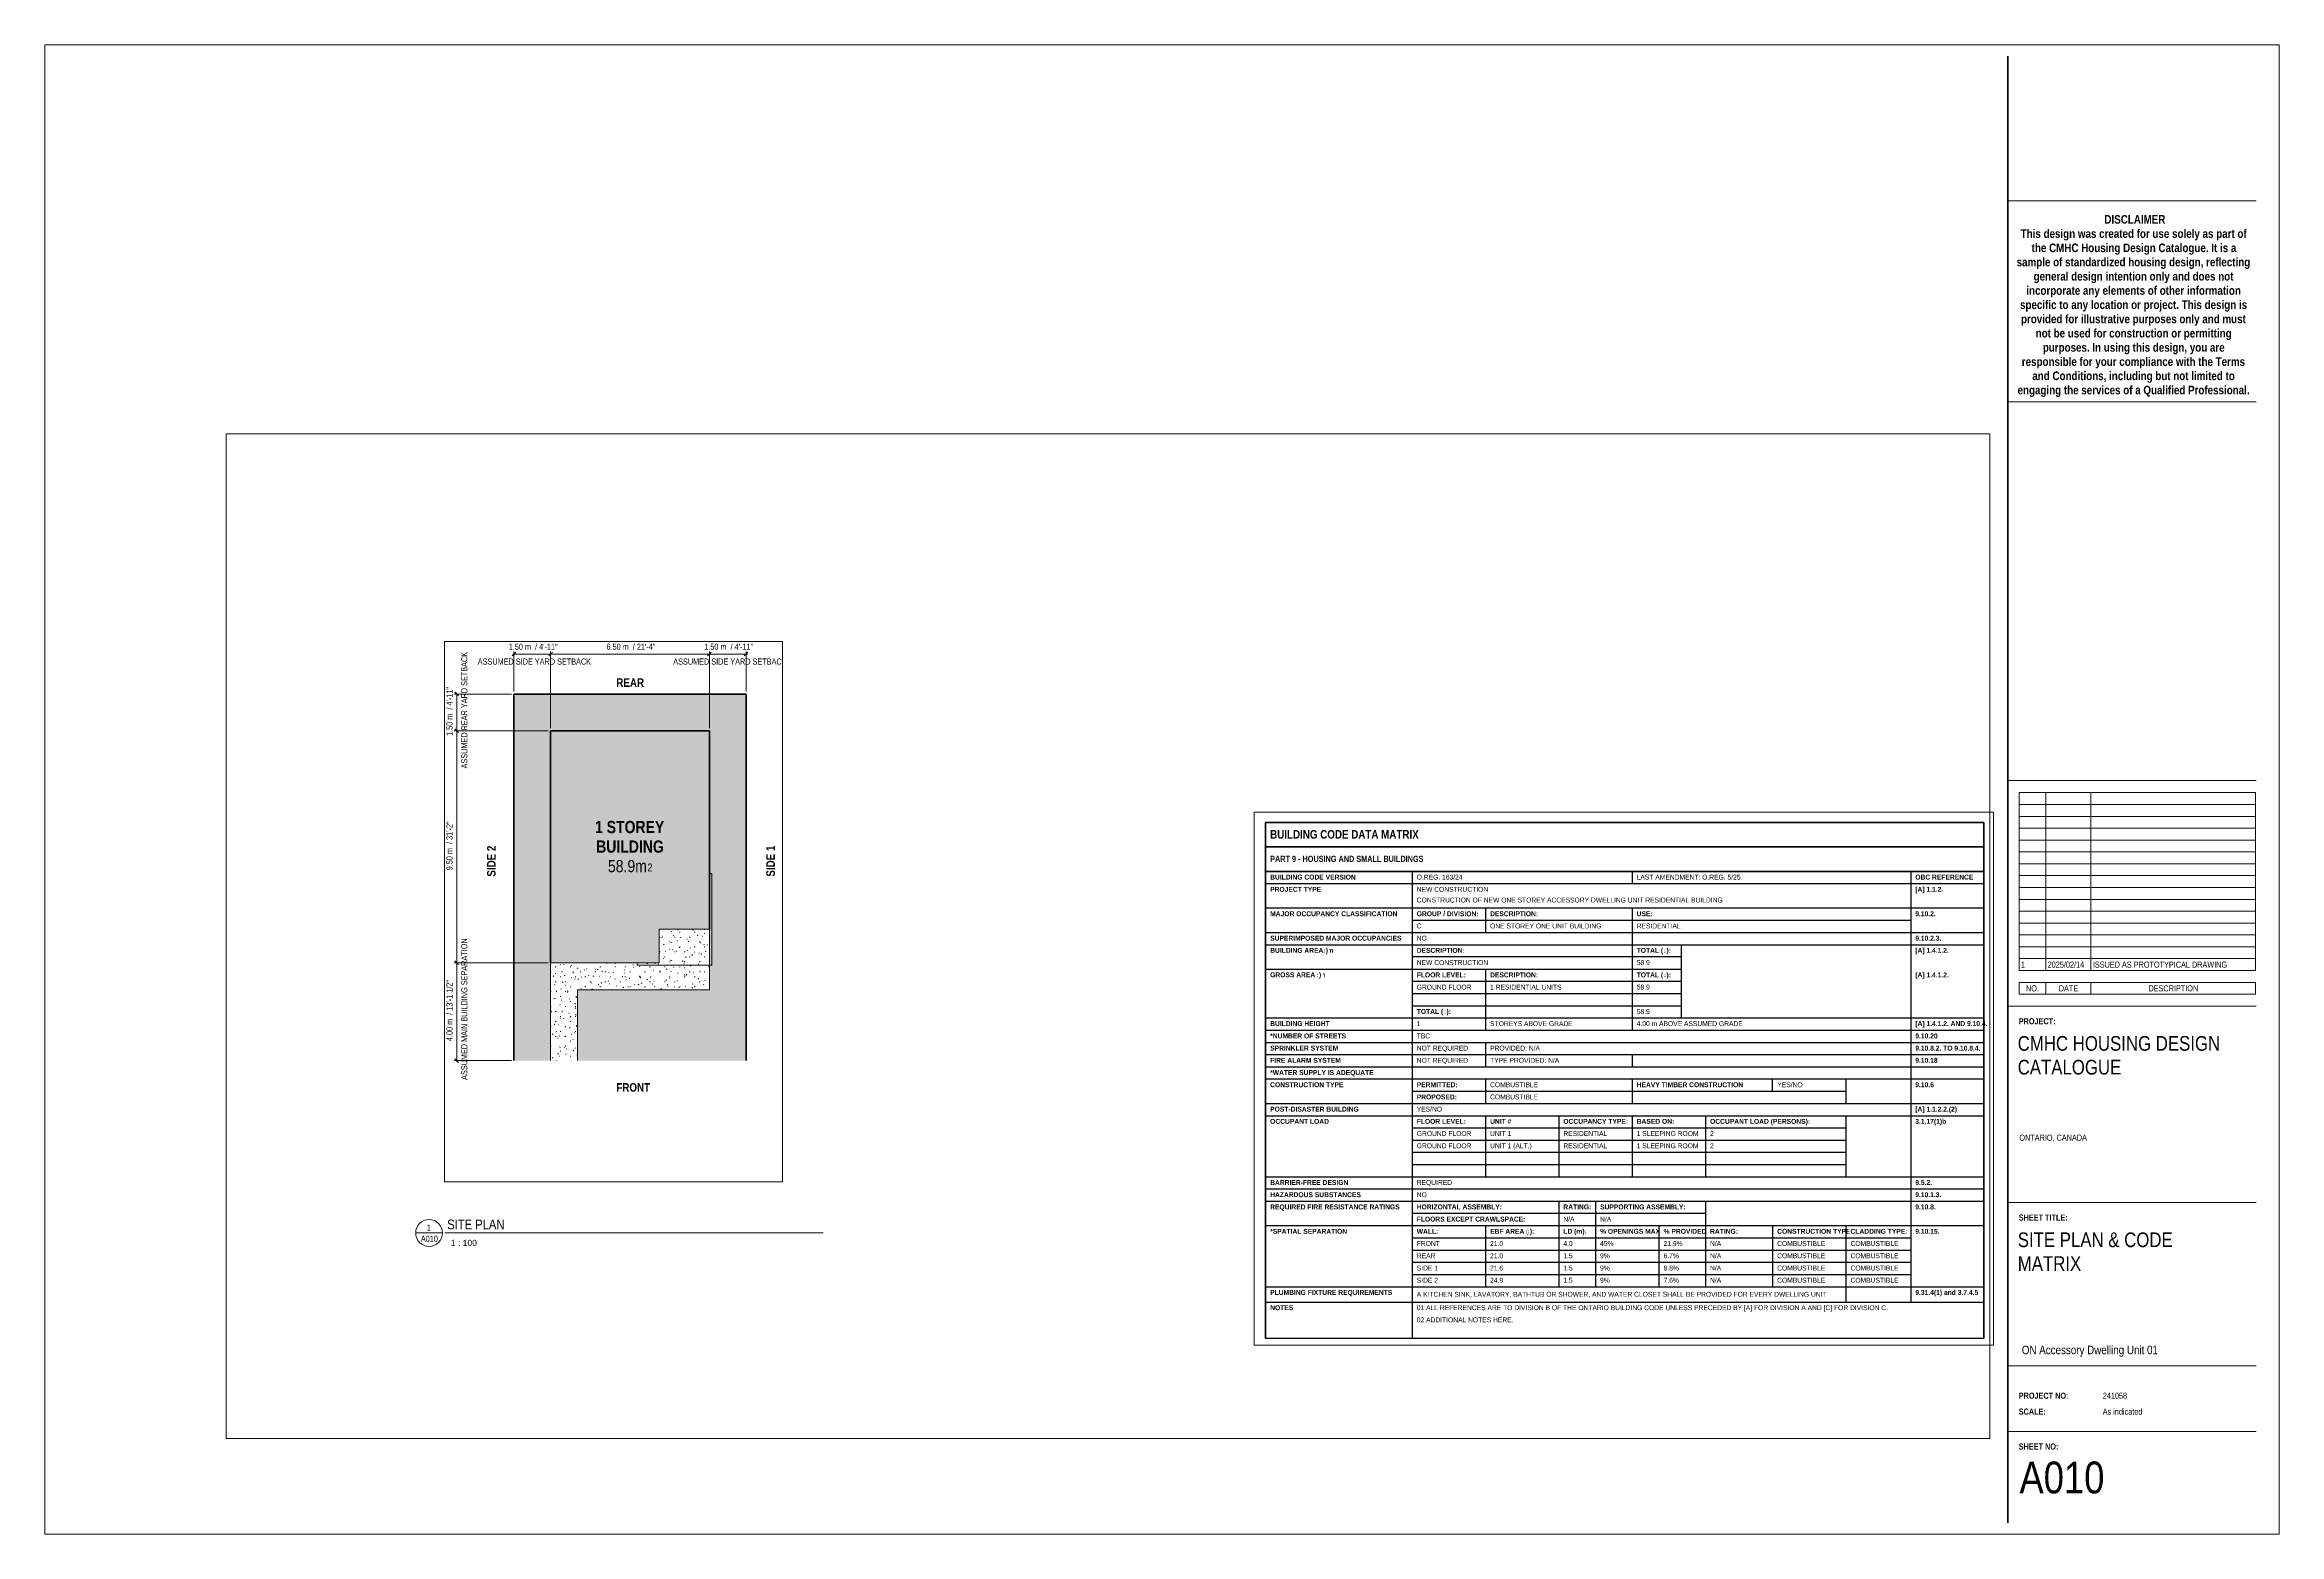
# Paper-space layout 'Layout1' of a CAD drawing. Header units: millimetres. Extents: x -126 to 789, y -120 to 489.
# The model-space entities are those that its viewports show. They can reach past a viewport. Long polylines and large blocks are cut down to what shows.
import ezdxf

# ---------------------------------------------------------------- set-up
doc = ezdxf.new("R2010")
doc.units = ezdxf.units.MM
doc.linetypes.add('CMHC_Center - Large', pattern=[18, 9, -3, 3, -3])
doc.linetypes.add('CMHC_Dash - Small', pattern=[2, 1, -1])
for name, color, linetype, lineweight in [('A-ANNO-DIMS', 7, 'Continuous', 9), ('A-ANNO-DIMS-100', 7, 'Continuous', 9), ('A-DETL-GENF', 7, 'Continuous', 18), ('A-DETL-THIN', 7, 'Continuous', 9), ('G-ANNO-SCHD', 7, 'Continuous', 9), ('G-ANNO-TEXT', 7, 'Continuous', 9), ('G-ANNO-TTLB', 7, 'Continuous', 18), ('G-ANNO-TTLB-MEDM', 7, 'Continuous', 35), ('G-ANNO-TTLB-THIN', 7, 'Continuous', 18)]:
    doc.layers.add(name, color=color, linetype=linetype, lineweight=lineweight)
doc.layers.add('A-DETL', color=7, linetype='Continuous', lineweight=18, true_color=0x00a600)
doc.layers.add('G-ANNO-NPLT', color=7, linetype='Continuous', plot=False)
doc.styles.add('Arial', font='arial.ttf', dxfattribs={"height": 2.5})
doc.styles.add('Arial Narrow_10', font='ARIALN.TTF', dxfattribs={"height": 4})
doc.styles.add('Arial Narrow_11', font='ARIALN.TTF', dxfattribs={"height": 3.5})
doc.styles.add('Arial Narrow_3', font='ARIALN.TTF', dxfattribs={"height": 250})
doc.styles.add('Arial Narrow_4', font='ARIALN.TTF', dxfattribs={"height": 500})
doc.styles.add('Arial Narrow_5', font='ARIALN.TTF', dxfattribs={"height": 324.958529})
doc.styles.add('Arial Narrow_6', font='ARIALN.TTF', dxfattribs={"height": 2})
doc.styles.add('Arial Narrow_7', font='ARIALN.TTF', dxfattribs={"height": 2.5})
doc.styles.add('Arial Narrow_8', font='ARIALN.TTF', dxfattribs={"height": 13})
doc.styles.add('Arial Narrow_9', font='ARIALN.TTF', dxfattribs={"height": 6})
doc.styles.add('Arial Narrow_B_1', font='ARIALNB.TTF', dxfattribs={"height": 500})
doc.styles.add('Arial Narrow_B_2', font='ARIALNB.TTF', dxfattribs={"height": 350})
doc.styles.add('Arial Narrow_B_3', font='ARIALNB.TTF', dxfattribs={"height": 3.5})
doc.styles.add('Arial Narrow_B_4', font='ARIALNB.TTF', dxfattribs={"height": 2.5})
doc.styles.add('Arial Narrow_B_5', font='ARIALNB.TTF', dxfattribs={"height": 2})
doc.styles.add('Arial Narrow_B_6', font='ARIALNB.TTF', dxfattribs={"height": 1.299834})
doc.dimstyles.new('CMHC_Site', dxfattribs={"dimscale": 304.8, "dimtxt": 255.857743, "dimasz": 0.492126, "dimexe": 0.328084, "dimexo": 0.328084, "dimgap": 0.328084, "dimtad": 1, "dimlfac": 0.001, "dimrnd": 0.01, "dimzin": 0, "dimdsep": 46, "dimtxsty": 'Arial Narrow_3', "dimblk1": 'OBLIQUE', "dimblk2": 'OBLIQUE', "dimsah": 1, "dimcen": 0.09, "dimdle": 0.164042, "dimazin": 0, "dimtfac": 1, "dimtdec": 4, "dimtix": 1, "dimtmove": 0, "dimatfit": 3, "dimfxl": 1, "dimtvp": 1, "dimtolj": 1, "dimtzin": 0, "dimarcsym": 2})
doc.dimstyles.new('CMHC_Site__Black_', dxfattribs={"dimscale": 304.8, "dimtxt": 255.857743, "dimasz": 0.492126, "dimexe": 0.328084, "dimexo": 0.328084, "dimgap": 0.328084, "dimtad": 1, "dimlfac": 0.001, "dimrnd": 0.01, "dimzin": 0, "dimdsep": 46, "dimtxsty": 'Arial Narrow_3', "dimblk1": 'OBLIQUE', "dimblk2": 'OBLIQUE', "dimsah": 1, "dimcen": 0.09, "dimdle": 0.164042, "dimazin": 0, "dimtfac": 1, "dimtdec": 4, "dimtix": 1, "dimtmove": 0, "dimatfit": 3, "dimfxl": 1, "dimtvp": 1, "dimtolj": 1, "dimtzin": 0, "dimarcsym": 2})

# ---------------------------------------------------------------- blocks, each defined once
blk = doc.blocks.new('CMHC_Sheet - ARCH D - SANS LOGO - Standard-9392055-SITE PLAN _ CODE MATRIX')
at = {"layer": 'G-ANNO-TTLB-MEDM'}
blk.add_line((677.59, 484.51), (677.59, -115.57), dxfattribs=at)
at = {"layer": 'G-ANNO-TTLB-THIN'}
for p, q in [((788.72, 489.27), (-125.68, 489.27)), ((-125.68, 489.27), (-125.68, -120.33)), ((788.72, -120.33), (788.72, 489.27)), ((779.19, 425.42), (677.59, 425.42)), ((779.19, 343.16), (677.59, 343.16)), ((779.19, 188.15), (677.59, 188.15)), ((779.19, 95.84), (677.59, 95.84)), ((779.19, 15.5), (677.59, 15.5)), ((779.19, -51.44), (677.59, -51.44)), ((677.59, -78.28), (779.19, -78.28)), ((-125.68, -120.33), (788.72, -120.33))]:
    blk.add_line(p, q, dxfattribs=at)
at = {"layer": 'G-ANNO-TTLB', "lineweight": 9, "attachment_point": 1}
for s, insert, char_height, width, style in [('This design was created for use solely as part of ', (682.89, 413.71), 3.5, 114.962, 'Arial Narrow_B_3'), ('DISCLAIMER', (717.15, 419.53), 3.5, 30.5443, 'Arial Narrow_B_3'), ('the CMHC Housing Design Catalogue. It is a ', (687.39, 407.89), 3.5, 104.1392, 'Arial Narrow_B_3'), ('sample of standardized housing design, reflecting ', (681.23, 402.07), 3.5, 118.7299, 'Arial Narrow_B_3'), ('general design intention only and does not ', (688.18, 396.25), 3.5, 102.135, 'Arial Narrow_B_3'), ('specific to any location or project. This design is ', (682.62, 384.61), 3.5, 115.6033, 'Arial Narrow_B_3'), ('incorporate any elements of other information ', (685.2, 390.43), 3.5, 109.3502, 'Arial Narrow_B_3'), ('provided for illustrative purposes only and must ', (683.02, 378.79), 3.5, 114.6413, 'Arial Narrow_B_3'), ('not be used for construction or permitting ', (689.04, 372.96), 3.5, 100.1308, 'Arial Narrow_B_3'), ('purposes. In using this design, you are ', (691.95, 367.14), 3.5, 93.0759, 'Arial Narrow_B_3'), ('responsible for your compliance with the Terms ', (683.35, 361.32), 3.5, 113.8396, 'Arial Narrow_B_3'), ('engaging the services of a Qualified Professional.', (681.63, 349.68), 3.5, 116.6455, 'Arial Narrow_B_3'), ('and Conditions, including but not limited to  ', (687.65, 355.5), 3.5, 104.8607, 'Arial Narrow_B_3'), ('PROJECT:', (682.1, 90.88), 2.5, 17.557, 'Arial Narrow_B_4'), ('SHEET TITLE:', (682.1, 10.54), 2.5, 23.4894, 'Arial Narrow_B_4'), ('PROJECT NO:', (682.1, -62.36), 2.5, 23.7299, 'Arial Narrow_B_4'), ('SCALE:', (682.1, -68.87), 2.5, 12.9072, 'Arial Narrow_B_4'), ('SHEET NO:', (682.1, -83.16), 2.5, 18.9198, 'Arial Narrow_B_4')]:
    blk.add_mtext(s, dxfattribs=dict(at, insert=insert, char_height=char_height, width=width, style=style))
blk = doc.blocks.new('Viewport - Standard-3208163-SITE PLAN _ CODE MATRIX')
at = {"layer": 'G-ANNO-TTLB', "lineweight": 9}
blk.add_line((-12, 0), (-1, 0), dxfattribs=at)
for start, end in [(360, 180), (180, 0)]:
    blk.add_arc((-6.5, 0), 5.5, start, end, dxfattribs=at)
blk = doc.blocks.new('DIMBLOCK1-ADU-1 - SITE PLAN')
at = {"layer": 'A-ANNO-DIMS-100', "color": 1, "true_color": 0xff0000, "transparency": 16777216}
for p, q in [((14039.56, 13207.66), (14039.56, 13307.66)), ((15539.56, 13207.66), (15539.56, 13307.66)), ((14039.56, 13207.66), (14114.56, 13282.66)), ((15539.56, 13207.66), (15614.56, 13282.66)), ((14039.56, 13207.66), (13964.56, 13132.66)), ((13989.56, 13207.66), (15589.56, 13207.66)), ((14039.56, 13207.66), (14039.56, 11670.94)), ((15539.56, 13207.66), (15464.56, 13132.66)), ((15539.56, 13207.66), (15539.56, 10170.94))]:
    blk.add_line(p, q, dxfattribs=at)
at = {"layer": 'A-ANNO-DIMS-100', "color": 0, "transparency": 16777216, "char_height": 250, "attachment_point": 1, "line_spacing_factor": 0.974696, "style": 'Arial Narrow_3'}
for s, insert, width in [('1.50 m  / 4\'-11"', (13825.02, 13630.77), 2314.9034), ('ASSUMED SIDE YARD SETBACK', (12557.91, 13024.64), 5355.9554)]:
    blk.add_mtext(s, dxfattribs=dict(at, insert=insert, width=width))
blk = doc.blocks.new('_Oblique')
at = {"color": 0, "linetype": 'ByBlock', "lineweight": -2}
blk.add_line((-0.5, -0.5), (0.5, 0.5), dxfattribs=at)
blk = doc.blocks.new('DIMBLOCK2-ADU-1 - SITE PLAN')
at = {"layer": 'A-ANNO-DIMS-100', "color": 1, "true_color": 0xff0000, "transparency": 16777216}
for p, q in [((11697.81, 11570.94), (11622.81, 11645.94)), ((11697.81, 10020.94), (11697.81, 11620.94)), ((11697.81, 11570.94), (11597.81, 11570.94)), ((11697.81, 11570.94), (11772.81, 11495.94)), ((11697.81, 11570.94), (13939.56, 11570.94)), ((11697.81, 10070.94), (11622.81, 10145.94)), ((11697.81, 10070.94), (11597.81, 10070.94)), ((11697.81, 10070.94), (11772.81, 9995.94)), ((11697.81, 10070.94), (15439.56, 10070.94))]:
    blk.add_line(p, q, dxfattribs=at)
at = {"layer": 'A-ANNO-DIMS-100', "color": 0, "transparency": 16777216, "char_height": 250, "attachment_point": 1, "rotation": 90, "line_spacing_factor": 0.974696, "style": 'Arial Narrow_3'}
for s, insert, width in [('ASSUMED REAR YARD SETBACK', (11880.83, 8526.35), 5507.0333), ('1.50 m  / 4\'-11"', (11274.71, 9856.4), 2314.9034)]:
    blk.add_mtext(s, dxfattribs=dict(at, insert=insert, width=width))
blk = doc.blocks.new('DIMBLOCK3-ADU-1 - SITE PLAN')
at = {"layer": 'A-ANNO-DIMS-100', "color": 1, "true_color": 0xff0000, "transparency": 16777216}
for p, q in [((22039.56, 13207.66), (22039.56, 13307.66)), ((23539.56, 13207.66), (23539.56, 13307.66)), ((22039.56, 13207.66), (22114.56, 13282.66)), ((23539.56, 13207.66), (23614.56, 13282.66)), ((22039.56, 13207.66), (21964.56, 13132.66)), ((21989.56, 13207.66), (23589.56, 13207.66)), ((22039.56, 13207.66), (22039.56, 11997.78)), ((23539.56, 13207.66), (23464.56, 13132.66)), ((23539.56, 13207.66), (23539.56, 11670.94))]:
    blk.add_line(p, q, dxfattribs=at)
at = {"layer": 'A-ANNO-DIMS-100', "color": 0, "transparency": 16777216, "char_height": 250, "attachment_point": 1, "line_spacing_factor": 0.974696, "style": 'Arial Narrow_3'}
for s, insert, width in [('1.50 m  / 4\'-11"', (21825.02, 13630.77), 2314.9034), ('ASSUMED SIDE YARD SETBACK', (20557.91, 13024.64), 5355.9554)]:
    blk.add_mtext(s, dxfattribs=dict(at, insert=insert, width=width))
blk = doc.blocks.new('DIMBLOCK4-ADU-1 - SITE PLAN')
at = {"layer": 'A-ANNO-DIMS-100', "transparency": 16777216}
for p, q in [((15539.56, 13207.66), (15539.56, 13307.66)), ((22039.56, 13207.66), (22039.56, 13307.66)), ((15539.56, 13207.66), (15614.56, 13282.66)), ((22039.56, 13207.66), (22114.56, 13282.66)), ((15539.56, 13207.66), (15464.56, 13132.66)), ((15489.56, 13207.66), (22089.56, 13207.66)), ((15539.56, 13207.66), (15539.56, 10170.94)), ((22039.56, 13207.66), (21964.56, 13132.66)), ((22039.56, 13207.66), (22039.56, 10170.94))]:
    blk.add_line(p, q, dxfattribs=at)
at = {"layer": 'A-ANNO-DIMS-100', "color": 0, "transparency": 16777216, "insert": (17825.02, 13630.77), "char_height": 250, "width": 2314.9034, "attachment_point": 1, "line_spacing_factor": 0.974696, "style": 'Arial Narrow_3'}
blk.add_mtext('6.50 m  / 21\'-4"', dxfattribs=at)
blk = doc.blocks.new('DIMBLOCK5-ADU-1 - SITE PLAN')
at = {"layer": 'A-ANNO-DIMS-100', "color": 1, "true_color": 0xff0000, "transparency": 16777216}
for p, q in [((11697.81, 570.94), (11622.81, 645.94)), ((11697.81, -3479.06), (11697.81, 620.94)), ((11697.81, 570.94), (11597.81, 570.94)), ((11697.81, 570.94), (11772.81, 495.94)), ((11697.81, 570.94), (15439.56, 570.94)), ((11697.81, -3429.06), (11622.81, -3354.06)), ((11697.81, -3429.06), (11597.81, -3429.06)), ((11697.81, -3429.06), (11772.81, -3504.06)), ((11697.81, -3429.06), (13939.56, -3429.06))]:
    blk.add_line(p, q, dxfattribs=at)
at = {"layer": 'A-ANNO-DIMS-100', "color": 0, "transparency": 16777216, "char_height": 250, "attachment_point": 1, "rotation": 90, "line_spacing_factor": 0.974696, "style": 'Arial Narrow_3'}
for s, insert, width in [('ASSUMED MAIN BUILDING SEPARATION', (11880.83, -4221.16), 6701.0361), ('4.00 m  / 13\'-1 1/2"', (11274.71, -2633.21), 2889.9741)]:
    blk.add_mtext(s, dxfattribs=dict(at, insert=insert, width=width))
blk = doc.blocks.new('DIMBLOCK6-ADU-1 - SITE PLAN')
at = {"layer": 'A-ANNO-DIMS-100', "transparency": 16777216}
for p, q in [((11697.81, 10070.94), (11622.81, 10145.94)), ((11697.81, 10120.94), (11697.81, 520.94)), ((11697.81, 10070.94), (11597.81, 10070.94)), ((11697.81, 10070.94), (11772.81, 9995.94)), ((11697.81, 10070.94), (15439.56, 10070.94)), ((11697.81, 570.94), (11622.81, 645.94)), ((11697.81, 570.94), (11597.81, 570.94)), ((11697.81, 570.94), (11772.81, 495.94)), ((11697.81, 570.94), (15439.56, 570.94))]:
    blk.add_line(p, q, dxfattribs=at)
at = {"layer": 'A-ANNO-DIMS-100', "color": 0, "transparency": 16777216, "insert": (11274.71, 4356.4), "char_height": 250, "width": 2314.9034, "attachment_point": 1, "rotation": 90, "line_spacing_factor": 0.974696, "style": 'Arial Narrow_3'}
blk.add_mtext('9.50 m  / 31\'-2"', dxfattribs=at)

msp = doc.modelspace()

# ---------------------------------------------------------------- hatches: boundary and pattern name
at = {"layer": 'A-DETL-GENF', "lineweight": 9, "true_color": 0x808080}
h = msp.add_hatch(dxfattribs=at)
h.set_pattern_fill('FP_5', color=8, style=0, pattern_type=2)
h.set_pattern_definition([(0, (76075.79, 0), (812.8, 203.2), [33.528, -576.072, 33.528, -576.072, -3251.2]), (0, (76075.79, 0), (812.8, 203.2), [-1219.2, 33.528, -1185.672, 33.528, -576.072, -1422.4]), (0, (76075.79, 0), (812.8, 203.2), [-3048, 33.528, -372.872, 33.528, -982.472]), (120, (76380.59, 101.6), (-582.37636, 602.30545), [33.528, -576.072, 33.528, -576.072, -3251.2]), (120, (76380.59, 101.6), (-582.37636, 602.30545), [-1219.2, 33.528, -1185.672, 33.528, -576.072, -1422.4]), (120, (76380.59, 101.6), (-582.37636, 602.30545), [-3048, 33.528, -372.872, 33.528, -982.472]), (240, (76482.19, 508), (-230.42364, -805.50545), [33.528, -576.072, 33.528, -576.072, -3251.2]), (240, (76482.19, 508), (-230.42364, -805.50545), [-1219.2, 33.528, -1185.672, 33.528, -576.072, -1422.4]), (240, (76482.19, 508), (-230.42364, -805.50545), [-3048, 33.528, -372.872, 33.528, -982.472])])
h.paths.add_polyline_path([(15539.559, -3429.057), (16639.559, -3429.057), (16639.559, -529.057), (22039.559, -529.057), (22039.559, 1943.543), (19975.059, 1943.543), (19975.059, 570.943), (15539.559, 570.943), (15539.559, -3285.216)])

# ---------------------------------------------------------------- linework, layer by layer
at = {"layer": 'A-DETL', "color": 1, "linetype": 'CMHC_Center - Large', "lineweight": 100, "true_color": 0xff0000}
for p, q in [((14039.559, -3429.057), (14039.559, 11570.943)), ((14039.559, 11570.943), (23539.559, 11570.943)), ((23539.559, 11570.943), (23539.559, -3429.057))]:
    msp.add_line(p, q, dxfattribs=at)
at = {"layer": 'A-DETL', "color": 7, "lineweight": 70}
for p, q in [((22039.559, 10070.943), (15539.559, 10070.943)), ((15539.559, 10070.943), (15539.559, 570.943)), ((22039.559, 10070.943), (15539.559, 10070.943)), ((15539.559, 10070.943), (15539.559, 570.943)), ((22039.559, 1943.543), (22039.559, 10070.943)), ((22039.559, 1943.543), (22039.559, 10070.943))]:
    msp.add_line(p, q, dxfattribs=at)
at = {"layer": 'A-DETL', "color": 7, "linetype": 'CMHC_Dash - Small', "lineweight": 9}
for p, q in [((22141.159, 4229.543), (22039.559, 4229.543)), ((22141.159, 4229.543), (22141.159, 469.343)), ((19079.459, 469.343), (19079.459, 570.943)), ((19079.459, 469.343), (22141.159, 469.343)), ((22141.159, 469.343), (22039.559, 469.343))]:
    msp.add_line(p, q, dxfattribs=at)
at = {"layer": 'A-DETL', "color": 7, "lineweight": 25}
for p, q in [((25203.356, 2641.376), (25203.356, 2636.381)), ((25290.854, 2631.386), (25290.854, 2621.353)), ((25290.854, 2616.358), (25290.854, 2591.381)), ((25113.356, 2596.377), (25290.854, 2596.377)), ((25347.328, 2525.108), (25053.328, 2525.108))]:
    msp.add_line(p, q, dxfattribs=at)
at = {"layer": 'A-DETL', "color": 8, "lineweight": 9, "true_color": 0x808080}
for p, q in [((22039.559, 1943.543), (19975.059, 1943.543)), ((19975.059, 1943.543), (19975.059, 570.943)), ((22039.559, -529.057), (22039.559, 1943.543)), ((15539.559, 570.943), (15539.559, -3429.057)), ((16639.559, -3429.057), (16639.559, -529.057)), ((16639.559, -529.057), (22039.559, -529.057))]:
    msp.add_line(p, q, dxfattribs=at)
at = {"layer": 'A-DETL', "color": 7, "lineweight": 9}
msp.add_line((19975.059, 570.943), (15539.559, 570.943), dxfattribs=at)

# ---------------------------------------------------------------- texts
at = {"layer": 'G-ANNO-TEXT', "attachment_point": 1, "bg_fill": 3, "box_fill_scale": 1.25, "bg_fill_color": 256, "bg_fill_true_color": 13158600, "bg_fill_transparency": 0}
for s, insert, char_height, width, style in [('REAR', (18227.336, 12213.685), 350, 1386.91937, 'Arial Narrow_B_2'), ('1 STOREY', (17356.118, 6378.485), 500, 3487.34062, 'Arial Narrow_B_1'), ('BUILDING', (17402.42, 5578.121), 500, 3383.12125, 'Arial Narrow_B_1'), ('58.9m', (17885.285, 4777.756), 500, 1956.1175, 'Arial Narrow_4'), ('BUILDING CODE DATA MATRIX', (25055.233, 2733.238), 3.5, 74.47677, 'Arial Narrow_B_3'), ('BUILDING CODE VERSION', (25055.233, 2714.98), 2, 35.99577, 'Arial Narrow_B_5'), ('O.REG. 163/24', (25115.219, 2714.98), 2, 19.48101, 'Arial Narrow_6'), ('OBC REFERENCE', (25319.22, 2714.98), 2, 24.45147, 'Arial Narrow_B_5'), ('MAJOR OCCUPANCY CLASSIFICATION', (25055.233, 2699.995), 2, 53.47256, 'Arial Narrow_B_5'), ('9.10.2.', (25319.22, 2699.995), 2, 8.81856, 'Arial Narrow_B_5'), ('SUPERIMPOSED MAJOR OCCUPANCIES', (25055.233, 2690.004), 2, 55.31644, 'Arial Narrow_B_5'), ('9.10.2.3.', (25319.22, 2690.004), 2, 11.22363, 'Arial Narrow_B_5'), ('58.9', (25205.26, 2680.014), 2, 5.61181, 'Arial Narrow_6'), ('GROSS AREA (m', (25055.233, 2675.018), 2, 23.16877, 'Arial Narrow_B_5'), ('58.9', (25205.26, 2669.981), 2, 5.61181, 'Arial Narrow_6'), ('[A] 1.4.1.2.', (25319.22, 2674.976), 2, 14.35021, 'Arial Narrow_B_5'), ('BUILDING HEIGHT', (25055.233, 2655.037), 2, 25.01265, 'Arial Narrow_B_5'), ('TOTAL (m', (25115.219, 2659.99), 2, 13.70886, 'Arial Narrow_B_5'), ('STOREYS ABOVE GRADE', (25145.233, 2655.036), 2, 35.11391, 'Arial Narrow_6'), ('58.9', (25205.26, 2659.99), 2, 5.61181, 'Arial Narrow_6'), ('[A] 1.4.1.2. AND 9.10.4.', (25319.22, 2655.037), 2, 30.7848, 'Arial Narrow_B_5'), ('PROVIDED: N/A', (25145.233, 2645.005), 2, 21.08438, 'Arial Narrow_6'), ('CONSTRUCTION TYPE', (25055.233, 2630.019), 2, 30.94514, 'Arial Narrow_B_5'), ('PERMITTED:', (25115.219, 2630.019), 2, 17.39662, 'Arial Narrow_B_5'), ('HEAVY TIMBER CONSTRUCTION', (25205.218, 2630.019), 2, 44.81433, 'Arial Narrow_B_5'), ('9.10.6', (25319.22, 2630.019), 2, 8.01687, 'Arial Narrow_B_5'), ('POST-DISASTER BUILDING', (25055.233, 2620.029), 2, 37.43881, 'Arial Narrow_B_5'), ('UNIT #', (25145.233, 2615.033), 2, 8.9789, 'Arial Narrow_B_5'), ('OCCUPANCY TYPE:', (25175.204, 2615.033), 2, 27.33754, 'Arial Narrow_B_5'), ('[A] 1.1.2.2.(2)', (25319.22, 2620.029), 2, 17.87763, 'Arial Narrow_B_5'), ('BARRIER-FREE DESIGN', (25055.233, 2590.015), 2, 32.94936, 'Arial Narrow_B_5'), ('9.5.2.', (25319.22, 2590.015), 2, 7.21519, 'Arial Narrow_B_5'), ('RATING:', (25175.204, 2580.024), 2, 11.70464, 'Arial Narrow_B_5'), ('*SPATIAL SEPARATION', (25055.233, 2570.033), 2, 32.62868, 'Arial Narrow_B_5'), ('CONSTRUCTION TYPE:', (25262.703, 2570.033), 2, 31.90716, 'Arial Narrow_B_5'), ('PLUMBING FIXTURE REQUIREMENTS', (25055.233, 2545.015), 2, 51.54851, 'Arial Narrow_B_5'), ('01 ALL REFERENCES ARE TO DIVISION B OF THE ONTARIO BUILDING CODE UNLESS PRECEDED BY [A] FOR DIVISION A AND [C] FOR DIVISION C.', (25115.219, 2538.784), 2, 199.62019, 'Arial Narrow_6'), ('FRONT', (18227.336, -4353.626), 350, 1699.5775, 'Arial Narrow_B_2')]:
    msp.add_mtext(s, dxfattribs=dict(at, insert=insert, char_height=char_height, width=width, style=style))
at = {"layer": 'G-ANNO-TEXT', "char_height": 350, "width": 1555.27375, "attachment_point": 1, "rotation": 90, "style": 'Arial Narrow_B_2', "bg_fill": 3, "box_fill_scale": 1.25, "bg_fill_color": 256, "bg_fill_true_color": 13158600, "bg_fill_transparency": 0}
for s, insert in [('SIDE 2', (12936.858, 4097.016)), ('SIDE 1', (24364.839, 4097.016))]:
    msp.add_mtext(s, dxfattribs=dict(at, insert=insert))
at = {"layer": 'G-ANNO-TEXT', "insert": (25055.233, 2722.717), "char_height": 2.5, "width": 73.03373, "attachment_point": 1, "style": 'Arial Narrow_B_4'}
msp.add_mtext('PART 9 - HOUSING AND SMALL BUILDINGS', dxfattribs=at)
at = {"layer": 'G-ANNO-TEXT', "color": 1, "true_color": 0xff0000, "char_height": 2, "attachment_point": 1, "style": 'Arial Narrow_6', "bg_fill": 3, "box_fill_scale": 1.25, "bg_fill_color": 256, "bg_fill_true_color": 13158600, "bg_fill_transparency": 0}
for s, insert, width in [('LAST AMENDMENT: O.REG. 5/25', (25205.218, 2714.979), 44.09281), ('COMBUSTIBLE', (25145.233, 2630.018), 20.36286), ('YES/NO', (25262.745, 2630.018), 10.74261), ('NO', (25115.219, 2585.019), 4.16878)]:
    msp.add_mtext(s, dxfattribs=dict(at, insert=insert, width=width))

# ---------------------------------------------------------------- dimensions: what is measured, and where the dimension line sits
at = {"layer": 'A-ANNO-DIMS', "color": 1, "true_color": 0xff0000}
for base, p1, p2, text, override, picture, middle in [((11697.808, 11570.943), (15539.559, 10070.943), (14039.559, 11570.943), '<>\\XASSUMED REAR YARD SETBACK', {"dimpost": '<> m', "dimfxl": 2121.320344}, 'DIMBLOCK2-ADU-1 - SITE PLAN', (11697.808, 10820.943)), ((11697.808, 570.943), (14039.559, -3429.057), (15539.559, 570.943), '<>\\XASSUMED MAIN BUILDING SEPARATION', {"dimpost": '<> m', "dimfxl": 4272.001873}, 'DIMBLOCK5-ADU-1 - SITE PLAN', (11697.808, -1429.057))]:
    dim = msp.add_linear_dim(base=base, p1=p1, p2=p2, angle=90, text=text, dimstyle='CMHC_Site', override=override, dxfattribs=at)
    dim.commit()
    dim.dimension.update_dxf_attribs({"geometry": picture, "text_midpoint": middle})
for base, p1, p2, override, picture, middle in [((15539.559, 13207.663), (14039.559, 11570.943), (15539.559, 10070.943), {"dimpost": '<> m', "dimfxl": 2121.320344}, 'DIMBLOCK1-ADU-1 - SITE PLAN', (14789.559, 13207.663)), ((23539.559, 13207.663), (22039.559, 11897.778), (23539.559, 11570.943), {"dimpost": '<> m', "dimfxl": 1535.194299}, 'DIMBLOCK3-ADU-1 - SITE PLAN', (22789.559, 13207.663))]:
    dim = msp.add_linear_dim(base=base, p1=p1, p2=p2, text='<>\\XASSUMED SIDE YARD SETBACK', dimstyle='CMHC_Site', override=override, dxfattribs=at)
    dim.commit()
    dim.dimension.update_dxf_attribs({"geometry": picture, "text_midpoint": middle})

# ---------------------------------------------------------------- next in the draw order: linework, layer by layer
at = {"layer": 'A-DETL', "color": 7, "lineweight": 35}
for p, q in [((25053.328, 2736.33), (25347.328, 2736.33)), ((25053.328, 2726.339), (25347.328, 2726.339)), ((25053.328, 2716.347), (25347.328, 2716.347))]:
    msp.add_line(p, q, dxfattribs=at)
at = {"layer": 'A-DETL', "color": 7, "lineweight": 25}
for p, q in [((25053.328, 2716.347), (25347.328, 2716.347)), ((25203.356, 2716.347), (25203.356, 2711.351)), ((25143.328, 2656.362), (25143.328, 2651.367)), ((25203.356, 2631.386), (25203.356, 2621.353)), ((25260.84, 2626.348), (25260.84, 2631.386))]:
    msp.add_line(p, q, dxfattribs=at)

# ---------------------------------------------------------------- next in the draw order: texts
at = {"layer": 'G-ANNO-TEXT', "attachment_point": 1, "bg_fill": 3, "box_fill_scale": 1.25, "bg_fill_color": 256, "bg_fill_true_color": 13158600, "bg_fill_transparency": 0}
for s, insert, char_height, width, style in [('2', (19499.243, 4634.097), 324.959, 256.54, 'Arial Narrow_5'), ('PROJECT TYPE', (25055.233, 2709.985), 2, 21.72573, 'Arial Narrow_B_5'), ('NEW CONSTRUCTION', (25115.219, 2709.984), 2, 29.98311, 'Arial Narrow_6'), ('[A] 1.1.2.', (25319.22, 2709.985), 2, 11.94514, 'Arial Narrow_B_5'), ('BUILDING AREA (m', (25055.233, 2685.009), 2, 26.53586, 'Arial Narrow_B_5'), ('TOTAL (m', (25205.218, 2685.009), 2, 13.70886, 'Arial Narrow_B_5'), ('[A] 1.4.1.2.', (25319.22, 2685.009), 2, 14.35021, 'Arial Narrow_B_5'), ('\\fArial Narrow|b1|i0|c0|p34|;2', (25074.349, 2674.443), 1.29983, 1.04219, 'Arial Narrow_B_6'), ('TOTAL (m', (25205.218, 2674.976), 2, 13.70886, 'Arial Narrow_B_5'), ('1', (25115.219, 2655.037), 2, 1.60337, 'Arial Narrow_6'), ('\\fArial Narrow|b1|i0|c0|p34|;2', (25126.53, 2659.416), 1.29983, 1.04219, 'Arial Narrow_B_6'), ('*NUMBER OF STREETS', (25055.233, 2650), 2, 32.14767, 'Arial Narrow_B_5'), ('9.10.20', (25319.22, 2650), 2, 9.62025, 'Arial Narrow_B_5'), ('TYPE PROVIDED: N/A', (25145.233, 2640.01), 2, 29.42193, 'Arial Narrow_6'), ('PROPOSED:', (25115.219, 2625.024), 2, 16.99577, 'Arial Narrow_B_5'), ('OCCUPANT LOAD', (25055.233, 2615.034), 2, 24.61181, 'Arial Narrow_B_5'), ('BASED ON:', (25205.218, 2615.033), 2, 15.79324, 'Arial Narrow_B_5'), ('3.1.17(1)b', (25319.22, 2615.033), 2, 13.30801, 'Arial Narrow_B_5'), ('HAZARDOUS SUBSTANCES', (25055.233, 2585.019), 2, 38.16033, 'Arial Narrow_B_5'), ('SUPPORTING ASSEMBLY:', (25190.232, 2580.024), 2, 36.23627, 'Arial Narrow_B_5'), ('9.10.1.3.', (25319.22, 2585.019), 2, 11.22363, 'Arial Narrow_B_5'), ('CLADDING TYPE:', (25292.717, 2570.033), 2, 24.05063, 'Arial Narrow_B_5'), ('9.31.4(1) and 3.7.4.5', (25319.22, 2545.015), 2, 27.09704, 'Arial Narrow_B_5'), ('NOTES', (25055.233, 2538.784), 2, 9.78059, 'Arial Narrow_B_5')]:
    msp.add_mtext(s, dxfattribs=dict(at, insert=insert, char_height=char_height, width=width, style=style))
at = {"layer": 'G-ANNO-TEXT', "color": 1, "true_color": 0xff0000, "char_height": 2, "attachment_point": 1, "style": 'Arial Narrow_6', "bg_fill": 3, "box_fill_scale": 1.25, "bg_fill_color": 256, "bg_fill_true_color": 13158600, "bg_fill_transparency": 0}
for s, insert, width in [('4.00 m ABOVE ASSUMED GRADE', (25205.218, 2655.037), 45.05484), ('COMBUSTIBLE', (25145.233, 2625.023), 20.36286), ('UNIT 1', (25145.233, 2610.037), 8.9789), ('RESIDENTIAL', (25175.204, 2610.037), 18.67932), ('REQUIRED', (25115.219, 2590.015), 14.83122), ('N/A', (25175.204, 2575.029), 4.72996), ('COMBUSTIBLE', (25262.703, 2565.037), 20.36286), ('02 ADDITIONAL NOTES HERE.', (25115.219, 2533.787), 41.0464)]:
    msp.add_mtext(s, dxfattribs=dict(at, insert=insert, width=width))

# ---------------------------------------------------------------- next in the draw order: dimensions: what is measured, and where the dimension line sits
at = {"layer": 'A-ANNO-DIMS'}
dim = msp.add_linear_dim(base=(22039.559, 13207.663), p1=(15539.559, 10070.943), p2=(22039.559, 10070.943), dimstyle='CMHC_Site__Black_', override={"dimpost": '<> m', "dimfxl": 6500}, dxfattribs=at)
dim.commit()
dim.dimension.update_dxf_attribs({"geometry": 'DIMBLOCK4-ADU-1 - SITE PLAN', "text_midpoint": (18789.559, 13469.498)})
dim = msp.add_linear_dim(base=(11697.808, 570.943), p1=(15539.559, 10070.943), p2=(15539.559, 570.943), angle=90, dimstyle='CMHC_Site__Black_', override={"dimpost": '<> m', "dimfxl": 9500}, dxfattribs=at)
dim.commit()
dim.dimension.update_dxf_attribs({"geometry": 'DIMBLOCK6-ADU-1 - SITE PLAN', "text_midpoint": (11435.974, 5320.943)})

# ---------------------------------------------------------------- next in the draw order: hatches: boundary and pattern name
at = {"layer": 'A-DETL-GENF', "lineweight": 9, "true_color": 0x808080}
h = msp.add_hatch(dxfattribs=at)
h.set_pattern_fill('FP_4', color=8, style=0, pattern_type=2)
h.set_pattern_definition([(90, (76075.79, 0), (-179.605, 179.605), [47.625, -311.585]), (45, (76075.79, 0), (-179.6051, 179.6051), [47.625, -206.375]), (135, (76075.79, 0), (-179.6051, -179.6051), [47.625, -206.375])])
h.paths.add_polyline_path([(23539.559, -3429.057), (23539.559, 11570.943), (14039.559, 11570.943), (14039.559, -3429.057), (15539.559, -3429.057), (15539.559, 10070.943), (22039.559, 10070.943), (22039.559, -529.057), (16639.559, -529.057), (16639.559, -3429.057), (22039.559, -3429.057)])
at = {"layer": 'A-DETL-GENF', "lineweight": 9, "true_color": 0xffffff}
msp.add_hatch(color=7, dxfattribs=at).paths.add_polyline_path([(15943.559, 570.943), (19975.059, 570.943), (19975.059, 1943.543), (22039.559, 1943.543), (22039.559, 10070.943), (15539.559, 10070.943), (15539.559, 570.943), (15825.559, 570.943)])

# ---------------------------------------------------------------- next in the draw order: linework, layer by layer
at = {"layer": 'A-DETL', "color": 7, "lineweight": 25}
for p, q in [((25053.328, 2711.351), (25347.328, 2711.351)), ((25143.328, 2646.372), (25143.328, 2636.381)), ((25113.356, 2626.348), (25290.854, 2626.348)), ((25143.328, 2631.386), (25143.328, 2621.353)), ((25053.328, 2591.381), (25347.328, 2591.381)), ((25053.328, 2586.386), (25347.328, 2586.386))]:
    msp.add_line(p, q, dxfattribs=at)

# ---------------------------------------------------------------- next in the draw order: texts
at = {"layer": 'G-ANNO-TEXT', "attachment_point": 1, "bg_fill": 3, "box_fill_scale": 1.25, "bg_fill_color": 256, "bg_fill_true_color": 13158600, "bg_fill_transparency": 0}
for s, insert, char_height, width, style in [('CONSTRUCTION OF NEW ONE STOREY ACCESSORY DWELLING UNIT RESIDENTIAL BUILDING', (25115.219, 2705.613), 2, 129.23202, 'Arial Narrow_6'), ('\\fArial Narrow|b1|i0|c0|p34|;2', (25077.128, 2684.434), 1.29983, 1.04219, 'Arial Narrow_B_6'), ('\\fArial Narrow|b1|i0|c0|p34|;2', (25216.529, 2684.434), 1.29983, 1.04219, 'Arial Narrow_B_6'), ('\\fArial Narrow|b1|i0|c0|p34|;)', (25075.209, 2675.018), 2, 0.96202, 'Arial Narrow_B_5'), ('\\fArial Narrow|b1|i0|c0|p34|;2', (25216.529, 2674.401), 1.29983, 1.04219, 'Arial Narrow_B_6'), ('):', (25127.39, 2659.99), 2, 1.92405, 'Arial Narrow_B_5'), ('SPRINKLER SYSTEM', (25055.233, 2645.005), 2, 28.94092, 'Arial Narrow_B_5'), ('9.10.8.2. TO 9.10.8.4.', (25319.22, 2645.005), 2, 27.97889, 'Arial Narrow_B_5'), ('REQUIRED FIRE RESISTANCE RATINGS ', (25055.233, 2580.024), 2, 55.47678, 'Arial Narrow_B_5'), ('9.10.8.', (25319.22, 2580.024), 2, 8.81856, 'Arial Narrow_B_5'), ('LD (m):', (25175.204, 2570.033), 2, 9.94093, 'Arial Narrow_B_5'), ('9.10.15.', (25319.22, 2570.033), 2, 10.42194, 'Arial Narrow_B_5')]:
    msp.add_mtext(s, dxfattribs=dict(at, insert=insert, char_height=char_height, width=width, style=style))
at = {"layer": 'G-ANNO-TEXT', "color": 1, "true_color": 0xff0000, "char_height": 2, "attachment_point": 1, "style": 'Arial Narrow_6', "bg_fill": 3, "box_fill_scale": 1.25, "bg_fill_color": 256, "bg_fill_true_color": 13158600, "bg_fill_transparency": 0}
for s, insert, width in [('TBC', (25115.219, 2649.999), 5.69198), ('YES/NO', (25115.219, 2620.029), 10.74261), ('1 SLEEPING ROOM', (25205.218, 2610.038), 26.13501), ('UNIT 1 (ALT.)', (25145.233, 2605.042), 17.79746), ('RESIDENTIAL', (25175.204, 2605.042), 18.67932), ('COMBUSTIBLE', (25262.703, 2560.041), 20.36286), ('COMBUSTIBLE', (25292.717, 2565.037), 20.36286)]:
    msp.add_mtext(s, dxfattribs=dict(at, insert=insert, width=width))

# ---------------------------------------------------------------- next in the draw order: linework, layer by layer
at = {"layer": 'A-DETL', "color": 7, "lineweight": 35}
msp.add_line((25347.328, 2736.33), (25347.328, 2525.108), dxfattribs=at)
at = {"layer": 'A-DETL', "color": 7, "lineweight": 25}
for p, q in [((25113.356, 2661.357), (25223.356, 2661.357)), ((25053.328, 2656.362), (25347.328, 2656.362)), ((25053.328, 2656.362), (25347.328, 2656.362)), ((25053.328, 2651.367), (25347.328, 2651.367)), ((25113.356, 2651.367), (25203.356, 2651.367)), ((25053.328, 2621.353), (25347.328, 2621.353)), ((25143.328, 2616.358), (25143.328, 2591.381)), ((25173.342, 2616.358), (25173.342, 2591.381))]:
    msp.add_line(p, q, dxfattribs=at)

# ---------------------------------------------------------------- next in the draw order: texts
at = {"layer": 'G-ANNO-TEXT', "char_height": 2, "attachment_point": 1, "style": 'Arial Narrow_B_5', "bg_fill": 3, "box_fill_scale": 1.25, "bg_fill_color": 256, "bg_fill_true_color": 13158600, "bg_fill_transparency": 0}
for s, insert, width in [('GROUP / DIVISION:', (25115.219, 2699.995), 26.05484), ('USE:', (25205.218, 2699.995), 6.81434), ('\\fArial Narrow|b1|i0|c0|p34|;)', (25077.988, 2685.009), 0.96203), ('):', (25217.389, 2685.009), 1.92405), ('):', (25217.389, 2674.976), 1.92405), ('FIRE ALARM SYSTEM', (25055.233, 2640.01), 29.98311), ('9.10.18', (25319.22, 2640.01), 9.62025), ('FLOOR LEVEL:', (25115.219, 2615.033), 20.92404), ('OCCUPANT LOAD (PERSONS):', (25235.232, 2615.033), 42.16876), ('FLOORS EXCEPT CRAWLSPACE:', (25115.219, 2575.029), 46.01686)]:
    msp.add_mtext(s, dxfattribs=dict(at, insert=insert, width=width))
at = {"layer": 'G-ANNO-TEXT', "color": 1, "true_color": 0xff0000, "char_height": 2, "attachment_point": 1, "style": 'Arial Narrow_6', "bg_fill": 3, "box_fill_scale": 1.25, "bg_fill_color": 256, "bg_fill_true_color": 13158600, "bg_fill_transparency": 0}
for s, insert, width in [('NOT REQUIRED', (25115.219, 2645.005), 21.56539), ('N/A', (25190.232, 2575.029), 4.72996), ('4.0', (25175.204, 2565.038), 4.00844), ('COMBUSTIBLE', (25292.717, 2560.041), 20.36286), ('COMBUSTIBLE', (25262.703, 2555.004), 20.36286)]:
    msp.add_mtext(s, dxfattribs=dict(at, insert=insert, width=width))

# ---------------------------------------------------------------- next in the draw order: linework, layer by layer
at = {"layer": 'A-DETL', "color": 7, "lineweight": 25}
for p, q in [((25223.356, 2686.333), (25223.356, 2656.362)), ((25053.328, 2646.372), (25347.328, 2646.372)), ((25053.328, 2616.358), (25347.328, 2616.358)), ((25290.854, 2571.358), (25290.854, 2560.131))]:
    msp.add_line(p, q, dxfattribs=at)

# ---------------------------------------------------------------- next in the draw order: texts
at = {"layer": 'G-ANNO-TEXT', "char_height": 2, "attachment_point": 1, "bg_fill": 3, "box_fill_scale": 1.25, "bg_fill_color": 256, "bg_fill_true_color": 13158600, "bg_fill_transparency": 0}
for s, insert, width, style in [('DESCRIPTION:', (25145.233, 2699.995), 20.28269, 'Arial Narrow_B_5'), ('C', (25115.219, 2694.999), 2.00422, 'Arial Narrow_6'), ('RESIDENTIAL', (25205.218, 2694.998), 18.67932, 'Arial Narrow_6'), ('*WATER SUPPLY IS ADEQUATE', (25055.233, 2635.014), 43.85231, 'Arial Narrow_B_5'), ('HORIZONTAL ASSEMBLY:', (25115.219, 2580.024), 35.99577, 'Arial Narrow_B_5'), ('WALL:', (25115.219, 2570.033), 9.13924, 'Arial Narrow_B_5'), ('EBF AREA (m', (25145.233, 2570.033), 18.67932, 'Arial Narrow_B_5'), ('% OPENINGS MAX', (25190.232, 2570.033), 25.25316, 'Arial Narrow_B_5')]:
    msp.add_mtext(s, dxfattribs=dict(at, insert=insert, width=width, style=style))
at = {"layer": 'G-ANNO-TEXT', "color": 1, "true_color": 0xff0000, "char_height": 2, "attachment_point": 1, "style": 'Arial Narrow_6', "bg_fill": 3, "box_fill_scale": 1.25, "bg_fill_color": 256, "bg_fill_true_color": 13158600, "bg_fill_transparency": 0}
for s, insert, width in [('NOT REQUIRED', (25115.219, 2640.01), 21.56539), ('GROUND FLOOR', (25115.219, 2610.038), 22.84809), ('2', (25235.232, 2610.038), 1.60337), ('1.5', (25175.204, 2560.043), 4.00844), ('COMBUSTIBLE', (25292.717, 2555.004), 20.36286), ('COMBUSTIBLE', (25262.703, 2550.009), 20.36286)]:
    msp.add_mtext(s, dxfattribs=dict(at, insert=insert, width=width))

# ---------------------------------------------------------------- next in the draw order: linework, layer by layer
at = {"layer": 'A-DETL', "color": 7, "lineweight": 35}
msp.add_line((25053.328, 2525.108), (25053.328, 2736.33), dxfattribs=at)
at = {"layer": 'A-DETL', "color": 7, "lineweight": 25}
for p, q in [((25053.328, 2701.361), (25347.328, 2701.361)), ((25203.356, 2701.361), (25203.356, 2651.367)), ((25053.328, 2641.376), (25347.328, 2641.376)), ((25053.328, 2636.381), (25347.328, 2636.381)), ((25053.328, 2631.386), (25347.328, 2631.386)), ((25113.356, 2611.363), (25290.854, 2611.363)), ((25053.328, 2581.391), (25347.328, 2581.391)), ((25113.356, 2576.396), (25233.327, 2576.396))]:
    msp.add_line(p, q, dxfattribs=at)

# ---------------------------------------------------------------- next in the draw order: texts
at = {"layer": 'G-ANNO-TEXT', "attachment_point": 1, "bg_fill": 3, "box_fill_scale": 1.25, "bg_fill_color": 256, "bg_fill_true_color": 13158600, "bg_fill_transparency": 0}
for s, insert, char_height, width, style in [('NO', (25115.219, 2690.004), 2, 4.16878, 'Arial Narrow_6'), ('ONE STOREY ONE UNIT BUILDING', (25145.233, 2694.998), 2, 46.97889, 'Arial Narrow_6'), ('\\fArial Narrow|b1|i0|c0|p34|;2', (25160.644, 2569.459), 1.29983, 1.04219, 'Arial Narrow_B_6'), ('% PROVIDED', (25216.224, 2570.033), 2, 18.03797, 'Arial Narrow_B_5'), ('FRONT', (25115.219, 2565.038), 2, 9.70042, 'Arial Narrow_6'), ('21.0', (25145.233, 2565.038), 2, 5.61181, 'Arial Narrow_6')]:
    msp.add_mtext(s, dxfattribs=dict(at, insert=insert, char_height=char_height, width=width, style=style))
at = {"layer": 'G-ANNO-TEXT', "color": 1, "true_color": 0xff0000, "char_height": 2, "attachment_point": 1, "style": 'Arial Narrow_6', "bg_fill": 3, "box_fill_scale": 1.25, "bg_fill_color": 256, "bg_fill_true_color": 13158600, "bg_fill_transparency": 0}
for s, insert, width in [('GROUND FLOOR', (25115.219, 2605.043), 22.84809), ('1 SLEEPING ROOM', (25205.218, 2605.043), 26.13501), ('45%', (25190.232, 2565.038), 5.69198), ('1.5', (25175.204, 2555.005), 4.00844), ('COMBUSTIBLE', (25292.717, 2550.009), 20.36286)]:
    msp.add_mtext(s, dxfattribs=dict(at, insert=insert, width=width))

# ---------------------------------------------------------------- next in the draw order: linework, layer by layer
at = {"layer": 'A-DETL', "color": 7, "lineweight": 25}
for p, q in [((25317.357, 2716.347), (25317.357, 2540.108)), ((25143.328, 2701.361), (25143.328, 2691.328)), ((25053.328, 2691.328), (25347.328, 2691.328)), ((25113.356, 2696.323), (25317.357, 2696.323)), ((25203.356, 2616.358), (25203.356, 2591.381))]:
    msp.add_line(p, q, dxfattribs=at)

# ---------------------------------------------------------------- next in the draw order: texts
at = {"layer": 'G-ANNO-TEXT', "char_height": 2, "attachment_point": 1, "bg_fill": 3, "box_fill_scale": 1.25, "bg_fill_color": 256, "bg_fill_true_color": 13158600, "bg_fill_transparency": 0}
for s, insert, width, style in [('DESCRIPTION:', (25115.219, 2685.009), 20.28269, 'Arial Narrow_B_5'), ('):', (25161.504, 2570.033), 1.92405, 'Arial Narrow_B_5'), ('RATING:', (25235.232, 2570.033), 11.70464, 'Arial Narrow_B_5'), ('REAR', (25115.219, 2560.041), 7.85654, 'Arial Narrow_6'), ('21.0', (25145.233, 2560.043), 5.61181, 'Arial Narrow_6')]:
    msp.add_mtext(s, dxfattribs=dict(at, insert=insert, width=width, style=style))
at = {"layer": 'G-ANNO-TEXT', "color": 1, "true_color": 0xff0000, "char_height": 2, "attachment_point": 1, "style": 'Arial Narrow_6', "bg_fill": 3, "box_fill_scale": 1.25, "bg_fill_color": 256, "bg_fill_true_color": 13158600, "bg_fill_transparency": 0}
for s, insert, width in [('2', (25235.232, 2605.043), 1.60337), ('9%', (25190.232, 2560.043), 4.08861), ('21.9%', (25216.224, 2565.038), 8.09704), ('1.5', (25175.204, 2550.01), 4.00844)]:
    msp.add_mtext(s, dxfattribs=dict(at, insert=insert, width=width))

# ---------------------------------------------------------------- next in the draw order: linework, layer by layer
at = {"layer": 'A-DETL', "color": 7, "lineweight": 25}
for p, q in [((25053.328, 2686.333), (25347.328, 2686.333)), ((25233.327, 2616.358), (25233.327, 2591.381)), ((25113.356, 2606.368), (25290.854, 2606.368)), ((25113.356, 2601.372), (25290.854, 2601.372)), ((25053.328, 2571.358), (25347.328, 2571.358)), ((25113.356, 2571.358), (25290.854, 2571.358))]:
    msp.add_line(p, q, dxfattribs=at)

# ---------------------------------------------------------------- next in the draw order: texts
at = {"layer": 'G-ANNO-TEXT', "char_height": 2, "attachment_point": 1, "style": 'Arial Narrow_6', "bg_fill": 3, "box_fill_scale": 1.25, "bg_fill_color": 256, "bg_fill_true_color": 13158600, "bg_fill_transparency": 0}
for s, insert, width in [('NEW CONSTRUCTION', (25115.219, 2680.012), 29.98311), ('SIDE 1', (25115.219, 2555.004), 9.05907), ('21.6', (25145.233, 2555.005), 5.61181)]:
    msp.add_mtext(s, dxfattribs=dict(at, insert=insert, width=width))
at = {"layer": 'G-ANNO-TEXT', "color": 1, "true_color": 0xff0000, "char_height": 2, "attachment_point": 1, "style": 'Arial Narrow_6', "bg_fill": 3, "box_fill_scale": 1.25, "bg_fill_color": 256, "bg_fill_true_color": 13158600, "bg_fill_transparency": 0}
for s, insert, width in [('6.7%', (25216.224, 2560.043), 6.49367), ('N/A', (25235.232, 2565.038), 4.72996), ('9%', (25190.232, 2555.005), 4.08861)]:
    msp.add_mtext(s, dxfattribs=dict(at, insert=insert, width=width))

# ---------------------------------------------------------------- next in the draw order: linework, layer by layer
at = {"layer": 'A-DETL', "color": 7, "lineweight": 25}
for p, q in [((25223.356, 2681.338), (25113.356, 2681.338)), ((25113.356, 2566.362), (25317.357, 2566.362))]:
    msp.add_line(p, q, dxfattribs=at)

# ---------------------------------------------------------------- next in the draw order: texts
at = {"layer": 'G-ANNO-TEXT', "char_height": 2, "attachment_point": 1, "bg_fill": 3, "box_fill_scale": 1.25, "bg_fill_color": 256, "bg_fill_true_color": 13158600, "bg_fill_transparency": 0}
for s, insert, width, style in [('FLOOR LEVEL:', (25115.219, 2674.976), 20.92404, 'Arial Narrow_B_5'), ('DESCRIPTION:', (25145.233, 2674.976), 20.28269, 'Arial Narrow_B_5'), ('SIDE 2', (25115.219, 2550.009), 9.05907, 'Arial Narrow_6'), ('24.9', (25145.233, 2550.01), 5.61181, 'Arial Narrow_6')]:
    msp.add_mtext(s, dxfattribs=dict(at, insert=insert, width=width, style=style))
at = {"layer": 'G-ANNO-TEXT', "color": 1, "true_color": 0xff0000, "char_height": 2, "attachment_point": 1, "style": 'Arial Narrow_6', "bg_fill": 3, "box_fill_scale": 1.25, "bg_fill_color": 256, "bg_fill_true_color": 13158600, "bg_fill_transparency": 0}
for s, insert, width in [('N/A', (25235.232, 2560.043), 4.72996), ('8.8%', (25216.224, 2555.005), 6.49367), ('9%', (25190.232, 2550.01), 4.08861)]:
    msp.add_mtext(s, dxfattribs=dict(at, insert=insert, width=width))

# ---------------------------------------------------------------- next in the draw order: linework, layer by layer
at = {"layer": 'A-DETL', "color": 7, "lineweight": 25}
for p, q in [((25053.328, 2676.342), (25223.356, 2676.342)), ((25113.356, 2561.367), (25317.357, 2561.367))]:
    msp.add_line(p, q, dxfattribs=at)

# ---------------------------------------------------------------- next in the draw order: texts
at = {"layer": 'G-ANNO-TEXT', "char_height": 2, "attachment_point": 1, "style": 'Arial Narrow_6', "bg_fill": 3, "box_fill_scale": 1.25, "bg_fill_color": 256, "bg_fill_true_color": 13158600, "bg_fill_transparency": 0}
for s, insert, width in [('GROUND FLOOR', (25115.219, 2669.981), 22.84809), ('1 RESIDENTIAL UNITS', (25145.233, 2669.979), 30.38396)]:
    msp.add_mtext(s, dxfattribs=dict(at, insert=insert, width=width))
at = {"layer": 'G-ANNO-TEXT', "color": 1, "true_color": 0xff0000, "char_height": 2, "attachment_point": 1, "style": 'Arial Narrow_6', "bg_fill": 3, "box_fill_scale": 1.25, "bg_fill_color": 256, "bg_fill_true_color": 13158600, "bg_fill_transparency": 0}
for s, insert, width in [('N/A', (25235.232, 2555.005), 4.72996), ('7.6%', (25216.224, 2550.01), 6.49367)]:
    msp.add_mtext(s, dxfattribs=dict(at, insert=insert, width=width))

# ---------------------------------------------------------------- next in the draw order: linework, layer by layer
at = {"layer": 'A-DETL', "color": 7, "lineweight": 25}
for p, q in [((25113.356, 2671.347), (25223.356, 2671.347)), ((25143.328, 2676.342), (25143.328, 2656.362)), ((25113.356, 2666.352), (25223.356, 2666.352)), ((25113.356, 2556.372), (25317.357, 2556.372))]:
    msp.add_line(p, q, dxfattribs=at)

# ---------------------------------------------------------------- next in the draw order: texts
at = {"layer": 'G-ANNO-TEXT', "color": 1, "true_color": 0xff0000, "insert": (25235.232, 2550.01), "char_height": 2, "width": 4.72996, "attachment_point": 1, "style": 'Arial Narrow_6', "bg_fill": 3, "box_fill_scale": 1.25, "bg_fill_color": 256, "bg_fill_true_color": 13158600, "bg_fill_transparency": 0}
msp.add_mtext('N/A', dxfattribs=at)

# ---------------------------------------------------------------- next in the draw order: linework, layer by layer
at = {"layer": 'A-DETL', "color": 7, "lineweight": 25}
msp.add_line((25113.356, 2551.376), (25317.357, 2551.376), dxfattribs=at)

# ---------------------------------------------------------------- next in the draw order: texts
at = {"layer": 'G-ANNO-TEXT', "color": 1, "true_color": 0xff0000, "insert": (25115.219, 2544.266), "char_height": 2, "width": 174.60754, "attachment_point": 1, "style": 'Arial Narrow_6', "bg_fill": 3, "box_fill_scale": 1.25, "bg_fill_color": 256, "bg_fill_true_color": 13158600, "bg_fill_transparency": 0}
msp.add_mtext('A KITCHEN SINK, LAVATORY, BATHTUB OR SHOWER, AND WATER CLOSET SHALL BE PROVIDED FOR EVERY DWELLING UNIT ', dxfattribs=at)

# ---------------------------------------------------------------- next in the draw order: linework, layer by layer
at = {"layer": 'A-DETL', "color": 7, "lineweight": 25}
for p, q in [((25113.356, 2716.347), (25113.356, 2525.108)), ((25173.342, 2581.391), (25173.342, 2546.381)), ((25188.327, 2581.391), (25188.327, 2546.381)), ((25233.327, 2581.391), (25233.327, 2546.381)), ((25143.328, 2571.358), (25143.328, 2546.381)), ((25214.319, 2571.358), (25214.319, 2546.381)), ((25260.84, 2571.358), (25260.84, 2546.381)), ((25290.854, 2560.131), (25290.854, 2540.108)), ((25053.328, 2546.381), (25347.328, 2546.381)), ((25053.328, 2540.108), (25347.328, 2540.108)), ((25053.328, 2540.108), (25317.357, 2540.108))]:
    msp.add_line(p, q, dxfattribs=at)

psp = doc.layouts.get("Layout1")

# ---------------------------------------------------------------- linework, layer by layer
at = {"layer": 'A-DETL-THIN'}
for p, q in [((779.04, 183.18), (682.24, 183.18)), ((682.24, 115.26), (682.24, 183.18)), ((693.19, 115.26), (693.19, 183.18)), ((711.66, 115.26), (711.66, 183.18)), ((779.04, 115.26), (779.04, 183.18)), ((779.04, 178.33), (682.24, 178.33)), ((779.04, 173.48), (682.24, 173.48)), ((779.04, 168.63), (682.24, 168.63)), ((779.04, 163.78), (682.24, 163.78)), ((779.04, 158.92), (682.24, 158.92)), ((779.04, 154.07), (682.24, 154.07)), ((779.04, 149.22), (682.24, 149.22)), ((779.04, 144.37), (682.24, 144.37)), ((779.04, 139.52), (682.24, 139.52)), ((779.04, 134.67), (682.24, 134.67)), ((779.04, 129.81), (682.24, 129.81)), ((779.04, 124.96), (682.24, 124.96)), ((779.04, 120.11), (682.24, 120.11)), ((779.04, 115.26), (682.24, 115.26)), ((682.24, 110.41), (682.24, 115.26)), ((693.19, 110.41), (682.24, 110.41)), ((693.19, 110.41), (693.19, 115.26)), ((711.66, 110.41), (693.19, 110.41)), ((711.66, 110.41), (711.66, 115.26)), ((779.04, 110.41), (711.66, 110.41)), ((779.04, 110.41), (779.04, 115.26)), ((693.19, 105.55), (682.24, 105.55)), ((682.24, 100.7), (682.24, 105.55)), ((693.19, 100.7), (682.24, 100.7)), ((711.66, 105.55), (693.19, 105.55)), ((693.19, 100.7), (693.19, 105.55)), ((711.66, 100.7), (693.19, 100.7)), ((779.04, 105.55), (711.66, 105.55)), ((711.66, 100.7), (711.66, 105.55)), ((779.04, 100.7), (711.66, 100.7)), ((779.04, 100.7), (779.04, 105.55))]:
    psp.add_line(p, q, dxfattribs=at)
at = {"layer": 'G-ANNO-NPLT', "lineweight": 9}
psp.add_line((38.12, 3.01), (192.93, 3.01), dxfattribs=at)

# ---------------------------------------------------------------- block references
at = {"layer": 'G-ANNO-TTLB', "lineweight": 9}
for name, p in [('CMHC_Sheet - ARCH D - SANS LOGO - Standard-9392055-SITE PLAN _ CODE MATRIX', (0, 0)), ('Viewport - Standard-3208163-SITE PLAN _ CODE MATRIX', (38.12, 3.01))]:
    psp.add_blockref(name, p, dxfattribs=at)

# ---------------------------------------------------------------- texts
at = {"layer": 'G-ANNO-SCHD', "char_height": 2.5, "line_spacing_factor": 0.974696, "style": 'Arial Narrow_7'}
for s, insert, width, attachment_point in [('1', (682.99, 114.05), 1.9036, 1), ('2025/02/14', (693.94, 114.05), 17.132, 1), ('ISSUED AS PROTOTYPICAL DRAWING', (712.41, 114.05), 63.5544, 1), ('NO.', (687.72, 104.35), 6.1098, 2), ('DATE', (702.43, 104.35), 9.2108, 2), ('DESCRIPTION', (745.35, 104.35), 23.5489, 2)]:
    psp.add_mtext(s, dxfattribs=dict(at, insert=insert, width=width, attachment_point=attachment_point))
at = {"layer": 'G-ANNO-TTLB', "lineweight": 9, "attachment_point": 1}
for s, insert, char_height, width, style in [('CMHC HOUSING DESIGN', (681.67, 83.56), 6, 101.5738, 'Arial Narrow_9'), ('CATALOGUE', (681.67, 73.84), 6, 51.9494, 'Arial Narrow_9'), ('ONTARIO, CANADA', (682.35, 43.25), 2.5, 32.2278, 'Arial Narrow_7'), ('A010', (28.25, 1.87), 2.5, 8.097, 'Arial Narrow_7'), ('1', (30.64, 6.4), 2.5, 1.9241, 'Arial Narrow_7'), ('SITE PLAN', (39.02, 8.47), 4, 28.3797, 'Arial Narrow_10'), (' 1 : 100', (39.53, 0.19), 2.5, 14.1097, 'Arial'), ('SITE PLAN & CODE', (681.69, 3.2), 6, 77.6033, 'Arial Narrow_9'), ('MATRIX', (681.69, -6.52), 6, 31.7468, 'Arial Narrow_9'), ('241058', (716.47, -62.36), 2.5, 11.5443, 'Arial Narrow_7'), ('As indicated', (716.47, -68.87), 2.5, 19, 'Arial Narrow_7'), ('A010', (682.38, -90.58), 13, 42.0886, 'Arial Narrow_8')]:
    psp.add_mtext(s, dxfattribs=dict(at, insert=insert, char_height=char_height, width=width, style=style))

# ---------------------------------------------------------------- viewports
at = {"layer": '0'}
psp.add_viewport(center=(309.42, 124.45), size=(721.74, 411.2146), view_center_point=(309.423, 124.454), view_height=411.21464, dxfattribs=at)
at = {"layer": 'G-ANNO-NPLT'}
for center, size, view_center_point, view_height, status in [((107.03, 134.41), (138.32, 221.12), (18107.737, 2657.784), 22112.0041, 3), ((520.51, 66.18), (302.55, 218.1015), (25199.969, 2631.554), 218.10147, 4)]:
    psp.add_viewport(center=center, size=size, view_center_point=view_center_point, view_height=view_height, status=status, dxfattribs=at)

# ---------------------------------------------------------------- next in the draw order: texts
at = {"layer": 'G-ANNO-TEXT', "insert": (683.35, -43.13), "char_height": 3.5, "width": 68.3839, "attachment_point": 1, "style": 'Arial Narrow_11', "bg_fill": 3, "box_fill_scale": 1.25, "bg_fill_color": 256, "bg_fill_true_color": 13158600, "bg_fill_transparency": 0}
psp.add_mtext('ON Accessory Dwelling Unit 01', dxfattribs=at)

doc.saveas('drawing.dxf')
